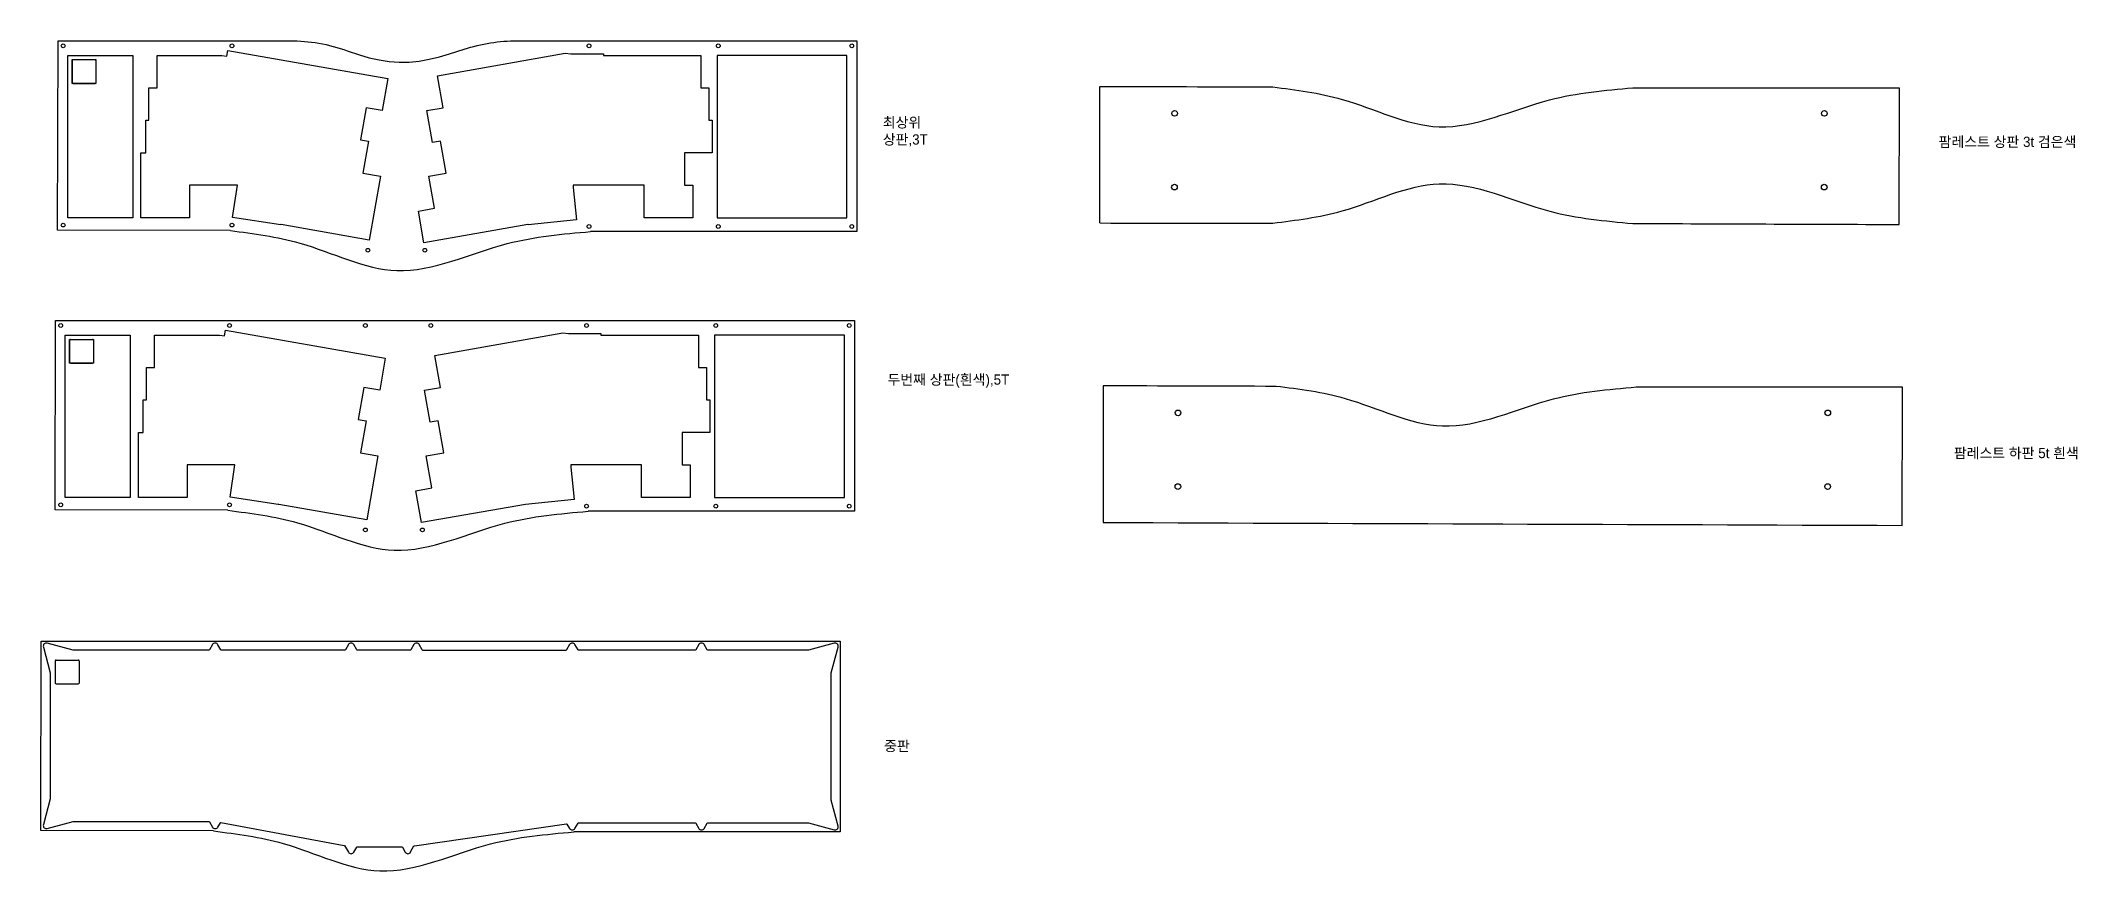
# Model space of a CAD drawing. Header units: millimetres. Extents: x 46 to 4458, y 59 to 1499.
# Drawn here: x 59 to 1254, y 1011 to 1499 of the extents above; entities that cross this region are included whole.
import ezdxf

# ---------------------------------------------------------------- set-up
doc = ezdxf.new("R2010")
doc.units = ezdxf.units.MM
doc.styles.get("Standard").update_dxf_attribs({"font": 'arial.ttf'})

msp = doc.modelspace()

# ---------------------------------------------------------------- texts
at = {"char_height": 6, "attachment_point": 1}
for s, width, insert in [('{\\fGulim|b0|i0|c129|p50;최상위 상판,3T}', 44.9730191, (553.53452, 1454.41296)), ('{\\fGulim|b0|i0|c129|p50;팜레스트 상판 3t 검은색}', 101.593139, (1173.09556, 1443.00009)), ('{\\fGulim|b0|i0|c129|p50;두번째 상판(흰색),5T}', 96.3950567, (556.28579, 1303.48181)), ('{\\fGulim|b0|i0|c129|p50;팜레스트 하판 5t 흰색}', 132.3626199, (1182.02498, 1260.40588)), ('{\\fGulim|b0|i0|c129|p50;중판}', 73.7567699, (554.31246, 1088.51205))]:
    msp.add_mtext_dynamic_manual_height_columns(s, width=width, gutter_width=12.5, heights=[0], dxfattribs=dict(at, insert=insert))

# ---------------------------------------------------------------- linework, layer by layer
for p, q in [((77.8023, 1487.72696), (77.8023, 1474.72696)), ((78.3023, 1488.22696), (91.3023, 1488.22696)), ((91.8023, 1487.72696), (91.8023, 1474.72696)), ((78.3023, 1474.22696), (91.3023, 1474.22696)), ((76.33756, 1323.60151), (76.33756, 1310.60151)), ((76.83756, 1324.10151), (89.83756, 1324.10151)), ((90.33756, 1323.60151), (90.33756, 1310.60151)), ((76.83756, 1310.10151), (89.83756, 1310.10151)), ((67.94801, 1135.43341), (67.94801, 1122.43341)), ((68.44801, 1135.93341), (81.44801, 1135.93341)), ((81.94801, 1135.43341), (81.94801, 1122.43341)), ((68.44801, 1121.93341), (81.44801, 1121.93341))]:
    msp.add_line(p, q)
at = {"linetype": 'Continuous'}
for p, q in [((60.94875, 1143.52742), (65.01378, 1128.36718)), ((78.39947, 1141.75229), (63.24552, 1145.80232)), ((78.55766, 1141.74517), (78.39947, 1141.75229)), ((158.13165, 1141.74517), (78.55766, 1141.74517)), ((158.39146, 1141.89517), (158.13165, 1141.74517)), ((160.16681, 1144.97017), (158.39146, 1141.89517)), ((165.16644, 1141.84694), (163.39108, 1144.92194)), ((165.40626, 1141.74517), (165.16644, 1141.84694)), ((237.88487, 1141.74517), (165.40626, 1141.74517)), ((238.17646, 1141.9366), (237.88487, 1141.74517)), ((239.95181, 1145.0116), (238.17646, 1141.9366)), ((244.89967, 1141.89517), (243.12432, 1144.97017)), ((245.15948, 1141.74517), (244.89967, 1141.89517)), ((276.30603, 1141.74517), (245.15948, 1141.74517)), ((276.56584, 1141.89518), (276.30603, 1141.74517)), ((278.34118, 1144.97017), (276.56584, 1141.89518)), ((283.32086, 1141.89517), (281.5455, 1144.97019)), ((283.58067, 1141.54517), (283.32086, 1141.89517)), ((367.66639, 1141.54517), (283.58067, 1141.54517)), ((367.9262, 1141.89517), (367.66639, 1141.54517)), ((369.70155, 1144.97017), (367.9262, 1141.89517)), ((374.68119, 1141.89517), (372.90584, 1144.97017)), ((374.941, 1141.74517), (374.68119, 1141.89517)), ((443.49914, 1141.74517), (374.941, 1141.74517)), ((443.75895, 1141.89517), (443.49914, 1141.74517)), ((445.5343, 1144.97017), (443.75895, 1141.89517)), ((450.51395, 1141.89517), (448.7386, 1144.97017)), ((450.77375, 1141.74517), (450.51395, 1141.89517)), ((509.63231, 1141.74517), (450.77375, 1141.74517)), ((509.83937, 1141.77243), (509.63231, 1141.74517)), ((524.99039, 1145.83214), (509.83937, 1141.77243)), ((523.19629, 1128.41505), (527.24633, 1143.569)), ((65.01378, 1128.36718), (65.0211, 1128.2082)), ((65.0211, 1128.2082), (65.0211, 1054.67746)), ((523.1692, 1128.20861), (523.19629, 1128.41505)), ((523.1692, 1053.87936), (523.1692, 1128.20861)), ((64.99384, 1054.47041), (60.93414, 1039.31939)), ((65.0211, 1054.67746), (64.99384, 1054.47041)), ((523.19646, 1053.67231), (523.1692, 1053.87936)), ((527.25616, 1038.52129), (523.19646, 1053.67231)), ((63.19992, 1037.05361), (78.35094, 1041.11332)), ((78.35094, 1041.11332), (78.55799, 1041.14057)), ((78.55799, 1041.14057), (158.13165, 1041.14057)), ((158.13165, 1041.14057), (158.39146, 1040.99057)), ((158.39146, 1040.99057), (160.16681, 1037.91557)), ((163.3711, 1037.91557), (164.79188, 1040.37644)), ((164.79188, 1040.37644), (165.10769, 1040.52118)), ((165.10769, 1040.52118), (237.50812, 1027.16255)), ((278.81131, 1026.89099), (367.90679, 1039.84643)), ((367.90679, 1039.84643), (368.21071, 1039.69968)), ((372.90584, 1037.11747), (374.68119, 1040.19247)), ((374.68119, 1040.19247), (374.941, 1040.34247)), ((374.941, 1040.34247), (443.49914, 1040.34247)), ((443.49914, 1040.34247), (443.75895, 1040.19247)), ((443.75895, 1040.19247), (445.5343, 1037.11747)), ((448.7386, 1037.11747), (450.51395, 1040.19247)), ((450.51395, 1040.19247), (450.77375, 1040.34247)), ((450.77375, 1040.34247), (509.63231, 1040.34247)), ((509.63231, 1040.34247), (509.83937, 1040.31522)), ((509.83937, 1040.31522), (524.99039, 1036.25551)), ((368.21071, 1039.69968), (369.70155, 1037.11747)), ((237.50812, 1027.16255), (237.71194, 1027.01781)), ((237.71194, 1027.01781), (239.92003, 1023.19329)), ((243.12432, 1023.19329), (244.81263, 1026.11752)), ((244.81263, 1026.11752), (245.07243, 1026.26752)), ((245.07243, 1026.26752), (271.39306, 1026.26752)), ((271.39306, 1026.26752), (271.65287, 1026.11752)), ((271.65287, 1026.11752), (273.34118, 1023.19329)), ((276.37227, 1023.29329), (278.42241, 1026.84425)), ((278.42241, 1026.84425), (278.81131, 1026.89099))]:
    msp.add_line(p, q, dxfattribs=at)
msp.add_lwpolyline([(170.69954, 1387.89552), (69.25038, 1388.19751), (69.57537, 1499.33873), (205.48809, 1499.33873, -0.0862527943), (239.22863, 1493.47467), (246.35873, 1491.08095), (252.21016, 1489.39486), (258.06115, 1488.0392), (263.91571, 1487.10352), (269.7779, 1486.67729), (275.65082, 1486.80958), (281.53519, 1487.44104), (287.43129, 1488.49429), (293.33942, 1489.89196), (299.25989, 1491.55669), (307.8846, 1494.35714, -0.0794089004), (339.05354, 1499.33873), (538.32349, 1499.33873), (538.32349, 1387.33603), (382.03962, 1387.33603)], format="xyb")
for points in [[(75.2773, 1490.75196), (113.3773, 1490.75196), (113.3773, 1395.50196), (75.2773, 1395.50196), (75.2773, 1490.75196)], [(127.6648, 1490.75196), (165.7648, 1490.75196), (168.66643, 1490.24033), (169.26729, 1493.64803), (263.07023, 1477.10804), (259.76223, 1458.34745), (250.38194, 1460.00145), (247.07394, 1441.24086), (251.76409, 1440.41386), (248.45609, 1421.65327), (258.77442, 1419.83387), (252.15842, 1382.3127), (200.5668, 1391.40969), (200.24531, 1391.45774), (200.2279, 1391.34122), (171.96677, 1395.56487), (174.80441, 1414.55196), (146.7148, 1414.55196), (146.7148, 1395.50196), (118.1398, 1395.50196), (118.1398, 1433.60196), (120.9973, 1433.60196), (120.9973, 1452.65196), (122.9023, 1452.65196), (122.9023, 1471.70196), (127.6648, 1471.70196), (127.6648, 1490.75196)], [(292.15216, 1478.76204), (367.19451, 1491.99403), (370.5523, 1491.70446), (389.6023, 1491.70446), (389.6023, 1490.75196), (446.7523, 1490.75196), (446.7523, 1471.70196), (451.5148, 1471.70196), (451.5148, 1452.65196), (453.4198, 1452.65196), (453.4198, 1433.60196), (437.2273, 1433.60196), (437.2273, 1414.55196), (441.9898, 1414.55196), (441.9898, 1395.50196), (413.4148, 1395.50196), (413.4148, 1414.55196), (371.83524, 1414.55196), (371.83524, 1413.23578), (373.8265, 1394.29014), (345.40804, 1391.30324), (345.39552, 1391.42233), (345.2753, 1391.40969), (284.30339, 1380.6587), (280.99539, 1399.41929), (290.37568, 1401.07329), (287.06768, 1419.83387), (297.38601, 1421.65327), (294.07801, 1440.41386), (289.29182, 1439.56993), (285.98382, 1458.33051), (295.46016, 1460.00145), (292.15216, 1478.76204)], [(73.81256, 1326.62651), (111.91256, 1326.62651), (111.91256, 1231.37651), (73.81256, 1231.37651), (73.81256, 1326.62651)], [(126.20006, 1326.62651), (164.30006, 1326.62651), (167.20169, 1326.11488), (167.80256, 1329.52258), (261.6055, 1312.98259), (258.2975, 1294.222), (248.9172, 1295.876), (245.60921, 1277.11541), (250.29935, 1276.28841), (246.99136, 1257.52782), (257.30968, 1255.70842), (250.69368, 1218.18725), (199.10207, 1227.28424), (198.78058, 1227.33229), (198.76316, 1227.21577), (170.50203, 1231.43942), (173.33967, 1250.42651), (145.25006, 1250.42651), (145.25006, 1231.37651), (116.67506, 1231.37651), (116.67506, 1269.47651), (119.53256, 1269.47651), (119.53256, 1288.52651), (121.43756, 1288.52651), (121.43756, 1307.57651), (126.20006, 1307.57651), (126.20006, 1326.62651)], [(290.68743, 1314.63659), (365.72978, 1327.86858), (369.08756, 1327.57901), (388.13756, 1327.57901), (388.13756, 1326.62651), (445.28756, 1326.62651), (445.28756, 1307.57651), (450.05006, 1307.57651), (450.05006, 1288.52651), (451.95506, 1288.52651), (451.95506, 1269.47651), (435.76256, 1269.47651), (435.76256, 1250.42651), (440.52506, 1250.42651), (440.52506, 1231.37651), (411.95006, 1231.37651), (411.95006, 1250.42651), (370.3705, 1250.42651), (370.3705, 1249.11033), (372.36177, 1230.16469), (343.9433, 1227.17779), (343.93079, 1227.29688), (343.81056, 1227.28424), (282.83865, 1216.53325), (279.53065, 1235.29384), (288.91095, 1236.94784), (285.60295, 1255.70842), (295.92127, 1257.52782), (292.61327, 1276.28841), (287.82708, 1275.44448), (284.51908, 1294.20506), (293.99542, 1295.876), (290.68743, 1314.63659)]]:
    msp.add_lwpolyline(points, dxfattribs=at)
for points in [[(77.8023, 1488.22696), (91.8023, 1488.22696), (91.8023, 1474.22696), (77.8023, 1474.22696)], [(456.2773, 1395.50196), (532.4773, 1395.50196), (532.4773, 1490.75196), (456.2773, 1490.75196)], [(454.81256, 1231.37651), (531.01256, 1231.37651), (531.01256, 1326.62651), (454.81256, 1326.62651)], [(76.33756, 1324.10151), (90.33756, 1324.10151), (90.33756, 1310.10151), (76.33756, 1310.10151)]]:
    msp.add_lwpolyline(points, close=True, dxfattribs=at)
for points in [[(680.89352, 1392.38428), (680.89352, 1472.54536)], [(1149.96663, 1471.68388), (1149.6722, 1391.52388)], [(169.2348, 1223.77007), (67.78564, 1224.07206), (68.11064, 1335.21328), (536.85876, 1335.21328), (536.85876, 1223.21058), (380.57488, 1223.21058)], [(160.84525, 1035.60196), (59.39608, 1035.90395), (59.72108, 1147.04517), (528.4692, 1147.04517), (528.4692, 1035.04247), (372.18533, 1035.04247)]]:
    msp.add_lwpolyline(points)
for centre in [(72.57539, 1496.33873), (171.62325, 1496.33873), (381.15799, 1496.33873), (456.99074, 1496.33873), (535.32349, 1496.33873), (72.57539, 1391.13413), (171.62325, 1391.13413), (381.15799, 1390.33603), (456.99074, 1390.33603), (535.32349, 1390.33603), (251.37646, 1376.41185), (284.79762, 1376.41185), (71.11066, 1332.21328), (170.15851, 1332.21328), (249.91173, 1332.21328), (288.33288, 1332.21328), (379.69325, 1332.21328), (455.526, 1332.21328), (533.85876, 1332.21328), (71.11066, 1227.00868), (170.15851, 1227.00868), (379.69325, 1226.21058), (455.526, 1226.21058), (533.85876, 1226.21058), (249.91173, 1212.2864), (283.33288, 1212.2864)]:
    msp.add_circle(centre, 1.1, dxfattribs=at)
for centre in [(724.76033, 1456.69536), (1106.04477, 1456.69536), (724.68088, 1413.43428), (1105.96532, 1413.43428), (726.76453, 1280.96522), (1108.04897, 1280.96522), (726.68507, 1237.70413), (1107.96952, 1237.70413)]:
    msp.add_circle(centre, 1.65)
for centre, start, end in [((78.3023, 1487.72696), 90, 180), ((91.3023, 1487.72696), 0, 90), ((78.3023, 1474.72696), 180, 270), ((91.3023, 1474.72696), 270, 0), ((76.83756, 1323.60151), 90, 180), ((89.83756, 1323.60151), 0, 90), ((76.83756, 1310.60151), 180, 270), ((89.83756, 1310.60151), 270, 0), ((68.44801, 1135.43341), 90, 180), ((81.44801, 1135.43341), 0, 90), ((68.44801, 1122.43341), 180, 270), ((81.44801, 1122.43341), 270, 0)]:
    msp.add_arc(centre, 0.5, start, end)
for centre, radius, start, end in [((62.69603, 1144.06022), 1.8267, 72.49371112, 196.95824921), ((161.76566, 1144.05786), 1.84082, 27.99512448, 150.29067633), ((241.52563, 1144.03843), 1.85039, 30.23433592, 148.26960332), ((279.94334, 1144.05233), 1.84645, 29.80808666, 150.19251718), ((371.30369, 1144.05212), 1.84654, 29.81334368, 150.18665632), ((447.13645, 1144.05236), 1.84642, 29.80687884, 150.19312116), ((525.47818, 1144.06243), 1.83571, 344.40735698, 105.41001154), ((62.72236, 1038.84184), 1.85089, 165.04784063, 284.95215937), ((161.76896, 1038.83339), 1.84642, 209.80687884, 330.19312116), ((371.30369, 1038.03529), 1.84642, 209.80687884, 330.19312116), ((447.13645, 1038.03529), 1.84642, 209.80687884, 330.19312116), ((525.47428, 1038.03739), 1.84642, 254.80687884, 15.19312116), ((241.52217, 1024.1111), 1.84642, 209.80687884, 330.19312116), ((274.8341, 1023.9291), 1.6644, 206.23718249, 337.54198777)]:
    msp.add_arc(centre, radius, start, end, dxfattribs=at)
for points, knots in [([(680.89352, 1472.54536), (715.04324, 1472.4447), (748.69296, 1472.34403), (782.34268, 1472.24337), (796.00263, 1470.51801), (829.14385, 1466.33203), (882.22195, 1438.3809), (938.90917, 1466.97348), (977.35135, 1470.27942), (993.68276, 1471.68388), (1045.61072, 1471.68388), (1097.53868, 1471.68388), (1149.96663, 1471.68388)], [0, 0, 0, 0, 1, 1, 1, 42.4174776649, 101.4854090831, 168.289260545, 217.6317623661, 217.6317623661, 217.6317623661, 218.6317623661, 218.6317623661, 218.6317623661, 218.6317623661]), ([(680.89352, 1392.38428), (715.04338, 1392.3595), (748.69324, 1392.33657), (782.34311, 1392.31363), (796.0093, 1393.9888), (829.16568, 1398.05303), (882.34608, 1425.80901), (938.92789, 1397.00841), (977.35768, 1393.56129), (993.68382, 1392.09684), (1045.61142, 1391.90611), (1097.53903, 1391.71537), (1149.96663, 1391.5228)], [0, 0, 0, 0, 1, 1, 1, 42.4174776649, 101.4854090831, 168.289260545, 217.6317623661, 217.6317623661, 217.6317623661, 218.6317623661, 218.6317623661, 218.6317623661, 218.6317623661]), ([(1151.67323, 1214.93227), (995.41473, 1215.50622), (839.15622, 1216.08018), (682.89771, 1216.65413), (682.89771, 1243.37449), (682.89771, 1270.09485), (682.89771, 1296.81522), (717.04744, 1296.71455), (750.69716, 1296.61389), (784.34688, 1296.51323), (798.00683, 1294.78787), (831.14805, 1290.60189), (884.22615, 1262.65075), (940.91337, 1291.24333), (979.35555, 1294.54928), (995.68696, 1295.95374), (1047.61492, 1295.95374), (1099.54288, 1295.95374), (1151.97083, 1295.95374), (1151.87269, 1269.23374), (1151.77454, 1242.51374), (1151.67323, 1214.93227)], [0, 0, 0, 0, 1, 1, 1, 2, 2, 2, 3, 3, 3, 44.4174776649, 103.4854090831, 170.289260545, 219.6317623661, 219.6317623661, 219.6317623661, 220.6317623661, 220.6317623661, 220.6317623661, 221.6317623661, 221.6317623661, 221.6317623661, 221.6317623661])]:
    msp.add_open_spline(points, degree=3, knots=knots)
for points in [[(170.69954, 1387.89552), (211.46553, 1380.5783), (268.29751, 1364.48026), (333.20156, 1380.29856), (382.03962, 1387.33603)], [(169.2348, 1223.77007), (210.00079, 1216.45285), (266.83277, 1200.35481), (331.73682, 1216.17311), (380.57488, 1223.21058)], [(160.84525, 1035.60196), (201.61124, 1028.28474), (258.44321, 1012.1867), (323.34727, 1028.005), (372.18533, 1035.04247)]]:
    msp.add_spline(points, degree=3)

msp.set_redraw_order([(e.dxf.handle, doc.entitydb.next_handle()) for e in msp.query("TEXT MTEXT ATTDEF DIMENSION ARC_DIMENSION")])  # texts and dimensions are drawn at this point

doc.saveas('drawing.dxf')
